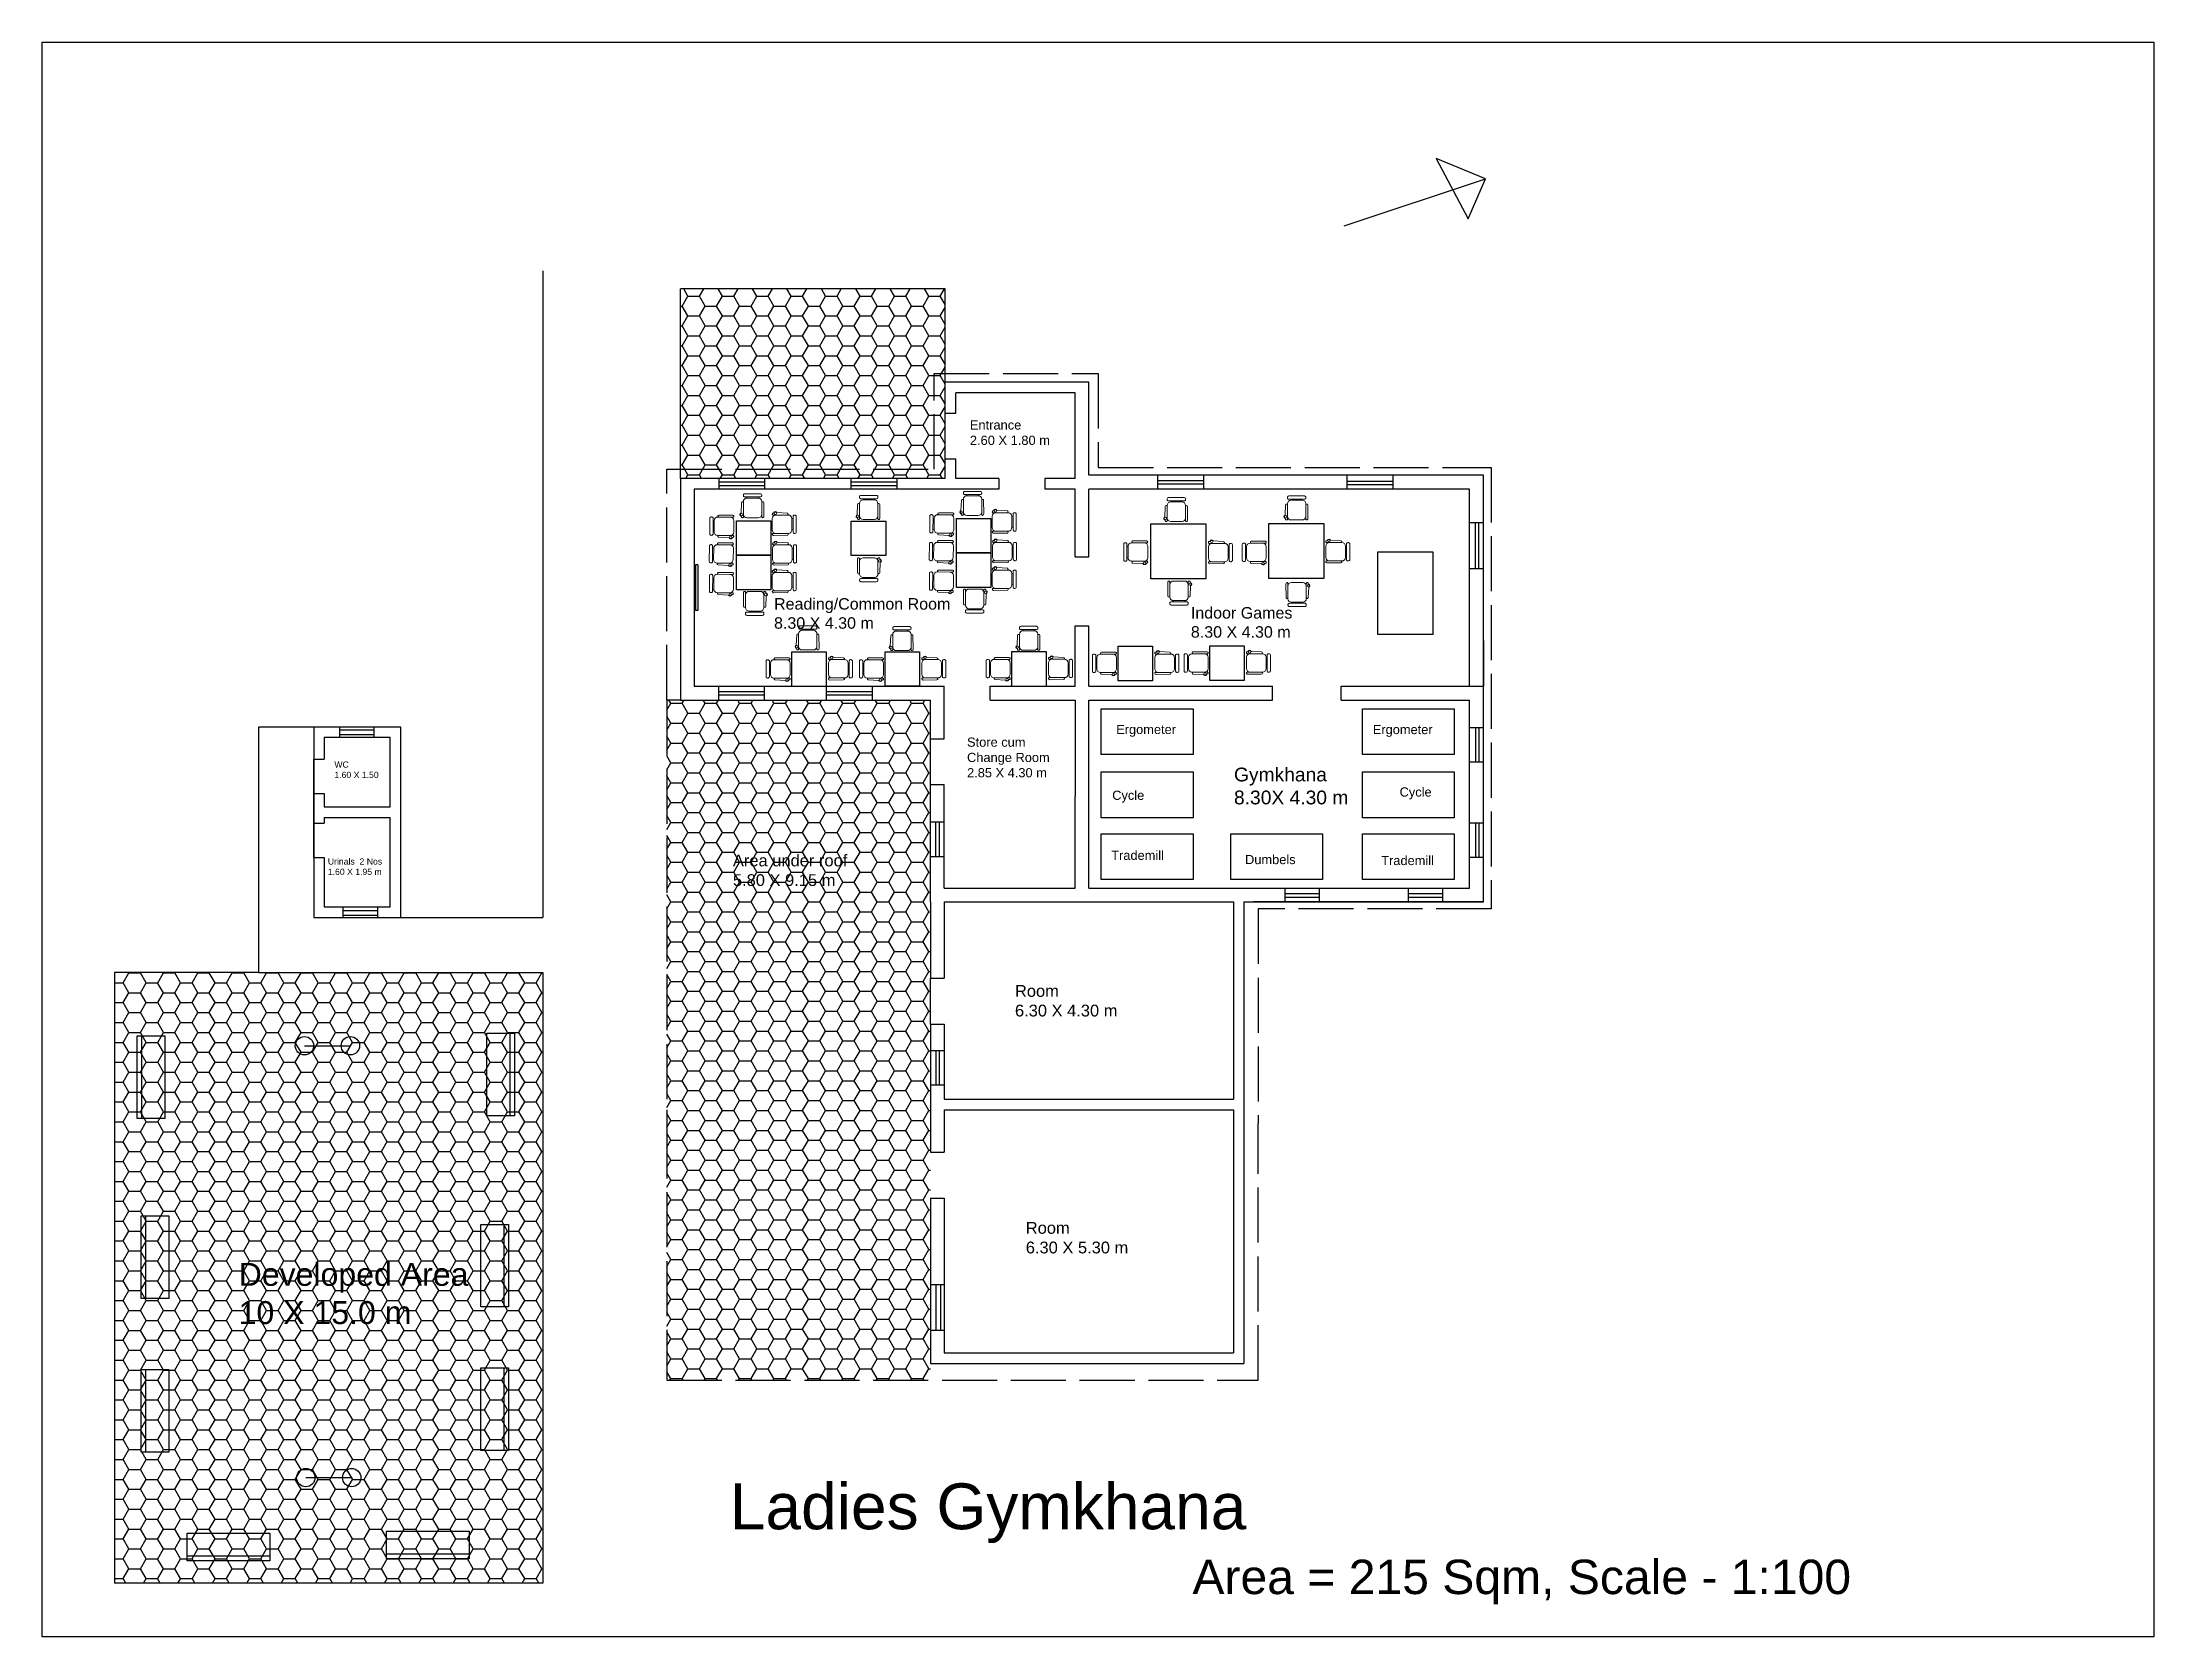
# Model space of a CAD drawing. Header units: inches. Extents: x -10 to 157, y -176 to 42.
# Drawn here: x 35.98 to 82.01, y -176.2 to -141.44 of the extents above; entities that cross this region are included whole.
import ezdxf

# ---------------------------------------------------------------- set-up
doc = ezdxf.new("R2010")
doc.units = ezdxf.units.IN
doc.header["$MEASUREMENT"] = 0
doc.linetypes.add('ACAD_ISO02W100', pattern=[15, 12, -3])
doc.layers.add('FUR', color=32, linetype='Continuous', lineweight=18)
doc.layers.add('FURN', color=10, linetype='Continuous', lineweight=9)
doc.styles.get("Standard").update_dxf_attribs({"font": 'arial.ttf'})
pattern_1 = [(0, (-42.19252, -196.7745), (0.375, 0.21650635), [0.25, -0.5]), (120, (-42.19252, -196.7745), (-0.375, 0.21650635), [0.25, -0.5]), (60, (-42.19252, -196.7745), (8e-10, 0.4330127), [-0.5, 0.25])]

msp = doc.modelspace()

# ---------------------------------------------------------------- texts
at = {"attachment_point": 1}
for s, width, insert, char_height in [('Entrance\\P2.60 X 1.80 m', 2.02111, (56.202, -149.686), 0.20074), ('Reading/Common Room\\P8.30 X 4.30 m', 4.07921, (51.934, -153.562), 0.25), ('Indoor Games\\P8.30 X 4.30 m', 4.59995, (61.019, -153.757), 0.25), ('Ergometer', 2.02111, (59.391, -156.324), 0.2), ('Ergometer', 2.02111, (64.984, -156.326), 0.2), ('Store cum\\PChange Room\\P2.85 X 4.30 m', 2.02111, (56.141, -156.601), 0.2), ('WC\\P1.60 X 1.50', 2.02111, (42.352, -157.123), 0.135), ('Gymkhana\\P8.30X 4.30 m', 2.63789, (61.959, -157.257), 0.3), ('Cycle', 2.02111, (59.305, -157.759), 0.2), ('Cycle', 2.02111, (65.568, -157.688), 0.2), ('Urinals  2 Nos\\P1.60 X 1.95 m', 1.47049, (42.209, -159.235), 0.135), ('Area under roof\\P5.80 X 9.15 m', 3.0682, (51.038, -159.152), 0.25683), ('Trademill', 2.02111, (59.283, -159.068), 0.2), ('Dumbels', 2.02111, (62.2, -159.16), 0.2), ('Trademill', 2.02111, (65.168, -159.181), 0.2), ('Room\\P6.30 X 4.30 m', 3.0682, (57.185, -161.996), 0.25683), ('Room\\P6.30 X 5.30 m', 3.0682, (57.421, -167.161), 0.25683), ('Developed Area\\P10 X 15.0 m', 5.79189, (40.265, -168.053), 0.5), ('Ladies Gymkhana', 25.38091, (50.97, -172.86), 1), ('Area = 215 Sqm, Scale - 1:100', 25.38091, (61.053, -174.523), 0.75)]:
    msp.add_mtext_dynamic_manual_height_columns(s, width=width, gutter_width=1, heights=[0], dxfattribs=dict(at, insert=insert, char_height=char_height))

# ---------------------------------------------------------------- blocks, each defined once
blk = doc.blocks.new('CINE CHAIR')
at = {"layer": 'FUR', "color": 48, "lineweight": 0}
for p, q in [((448043.776, 57308.306), (448043.8, 57308.306)), ((448043.776, 57308.058), (448043.8, 57308.058))]:
    blk.add_line(p, q, dxfattribs=at)
blk.add_lwpolyline([(448043.45, 57308.434), (448043.678, 57308.423, -0.388092), (448043.695, 57308.404), (448043.695, 57308.401, -0.414214), (448043.676, 57308.382), (448043.367, 57308.382, -0.414214), (448043.348, 57308.401), (448043.348, 57308.404, -0.491313), (448043.377, 57308.423), (448043.384, 57308.436)], format="xyb", dxfattribs=at)
for points in [[(448043.424, 57308.382), (448043.7, 57308.382, -0.414214), (448043.776, 57308.306), (448043.776, 57308.058, -0.414214), (448043.7, 57307.982), (448043.424, 57307.982, -0.414214), (448043.348, 57308.058), (448043.348, 57308.306, -0.414214)], [(448043.828, 57308.382), (448043.842, 57308.382, -0.414214), (448043.871, 57308.353), (448043.871, 57308.01, -0.414214), (448043.842, 57307.982), (448043.828, 57307.982, -0.414214), (448043.8, 57308.01), (448043.8, 57308.353, -0.414214)], [(448043.379, 57307.938), (448043.678, 57307.94, 0.393133), (448043.695, 57307.959), (448043.695, 57307.963, 0.414214), (448043.676, 57307.982), (448043.367, 57307.982, 0.414214), (448043.348, 57307.963), (448043.348, 57307.966, 0.435766)]]:
    blk.add_lwpolyline(points, format="xyb", close=True, dxfattribs=at)
blk.add_circle((448043.417, 57308.422), 0.0249, dxfattribs=at)
blk.add_arc((448043.417, 57308.422), 0.0356, 19.6628, 156.9494, dxfattribs=at)

# ---------------------------------------------------------------- hatches: boundary and pattern name
h = msp.add_hatch()
h.set_pattern_fill('HONEY', color=31, scale=2, style=0)
h.set_pattern_definition(pattern_1)
h.paths.add_polyline_path([(49.895, -146.817), (49.895, -150.953), (55.665, -150.953), (55.665, -150.527), (55.665, -149.527), (55.665, -148.853), (58.795, -148.853), (55.665, -148.853), (55.665, -146.817)])
h = msp.add_hatch()
h.set_pattern_fill('HONEY', color=31, scale=2, style=0)
h.set_pattern_definition(pattern_1)
h.paths.add_polyline_path([(49.595, -164.713), (49.595, -170.611), (55.345, -170.611), (55.345, -164.713), (55.345, -162.847), (55.345, -161.847), (55.345, -160.183), (55.345, -157.627), (55.345, -156.627), (55.345, -155.783), (49.895, -155.783), (49.595, -155.783)])
h = msp.add_hatch()
h.set_pattern_fill('HONEY', color=31, scale=2, style=0)
h.paths.add_polyline_path([(46.895, -161.722), (40.701, -161.722), (37.561, -161.722), (37.561, -175.037), (46.895, -175.037)])

# ---------------------------------------------------------------- linework, layer by layer
for p, q in [((67.442, -144.423), (66.363, -143.976)), ((66.363, -143.976), (67.066, -145.296)), ((64.358, -145.449), (67.442, -144.423)), ((67.066, -145.296), (67.442, -144.423)), ((46.895, -146.429), (46.895, -160.522)), ((55.665, -146.817), (49.895, -146.817)), ((49.895, -150.953), (49.895, -146.817)), ((55.665, -148.853), (55.665, -146.817)), ((55.665, -149.527), (55.665, -148.853)), ((58.795, -148.853), (55.665, -148.853)), ((55.895, -149.527), (55.895, -149.083)), ((58.495, -149.083), (55.895, -149.083)), ((58.495, -150.953), (58.495, -149.083)), ((58.795, -150.883), (58.795, -148.853)), ((55.665, -149.527), (55.895, -149.527)), ((55.665, -150.527), (55.665, -149.527)), ((55.665, -150.953), (55.665, -150.527)), ((55.665, -150.527), (55.895, -150.527)), ((55.895, -150.953), (55.895, -150.527)), ((67.395, -150.883), (58.795, -150.883)), ((60.293, -150.883), (60.293, -151.183)), ((61.293, -150.883), (61.293, -151.183)), ((64.42, -150.883), (64.42, -151.183)), ((65.42, -150.883), (65.42, -151.183)), ((67.395, -154.483), (67.395, -150.883)), ((67.395, -160.183), (67.395, -150.883)), ((49.895, -150.953), (49.895, -155.783)), ((55.665, -150.953), (49.895, -150.953)), ((50.195, -151.183), (50.195, -155.483)), ((56.834, -151.183), (50.195, -151.183)), ((50.729, -150.953), (50.729, -151.183)), ((50.729, -151.029), (51.729, -151.029)), ((50.729, -151.104), (51.729, -151.104)), ((51.729, -150.953), (51.729, -151.183)), ((53.609, -150.953), (53.609, -151.183)), ((53.609, -151.029), (54.609, -151.029)), ((53.609, -151.104), (54.609, -151.104)), ((54.609, -150.953), (54.609, -151.183)), ((56.834, -150.953), (55.895, -150.953)), ((56.834, -150.953), (56.834, -151.183)), ((58.495, -150.953), (57.834, -150.953)), ((57.834, -150.953), (57.834, -151.183)), ((58.495, -151.183), (57.834, -151.183)), ((58.495, -152.033), (58.495, -151.183)), ((58.795, -152.033), (58.795, -151.183)), ((67.095, -151.183), (58.795, -151.183)), ((60.293, -150.995), (61.293, -150.995)), ((60.293, -151.07), (61.293, -151.07)), ((64.42, -151.01), (65.42, -151.01)), ((64.42, -151.085), (65.42, -151.085)), ((67.095, -155.483), (67.095, -151.183)), ((58.495, -152.662), (58.495, -152.033)), ((58.795, -152.662), (58.795, -152.033)), ((67.095, -151.915), (67.395, -151.915)), ((67.216, -151.915), (67.216, -152.915)), ((67.291, -151.915), (67.291, -152.915)), ((58.495, -152.662), (58.795, -152.662)), ((50.22, -152.833), (50.22, -153.833)), ((50.27, -152.833), (50.22, -152.833)), ((50.27, -152.833), (50.27, -153.833)), ((67.095, -152.915), (67.395, -152.915)), ((50.27, -153.833), (50.22, -153.833)), ((58.495, -155.483), (58.495, -154.162)), ((58.495, -154.162), (58.795, -154.162)), ((58.795, -155.483), (58.795, -154.162)), ((67.395, -154.483), (67.395, -155.483)), ((50.195, -155.483), (50.795, -155.483)), ((50.721, -155.483), (50.721, -155.783)), ((50.795, -155.483), (55.645, -155.483)), ((51.721, -155.483), (51.721, -155.783)), ((53.07, -155.483), (53.07, -155.783)), ((54.07, -155.483), (55.645, -155.483)), ((54.07, -155.483), (54.07, -155.783)), ((55.105, -155.483), (54.355, -155.483)), ((55.645, -155.783), (55.645, -155.483)), ((56.645, -155.483), (58.495, -155.483)), ((56.645, -155.783), (56.645, -155.483)), ((58.795, -155.483), (59.595, -155.483)), ((59.595, -155.483), (62.795, -155.483)), ((62.795, -155.783), (62.795, -155.483)), ((64.295, -155.483), (67.395, -155.483)), ((64.295, -155.783), (64.295, -155.483)), ((67.395, -160.183), (67.395, -155.483)), ((49.895, -155.783), (50.795, -155.783)), ((49.895, -155.783), (55.345, -155.783)), ((50.721, -155.594), (51.721, -155.594)), ((50.721, -155.669), (51.721, -155.669)), ((51.795, -155.783), (55.345, -155.783)), ((53.07, -155.594), (54.07, -155.594)), ((53.07, -155.669), (54.07, -155.669)), ((55.345, -156.627), (55.345, -155.783)), ((55.645, -156.627), (55.645, -155.783)), ((56.645, -155.783), (58.495, -155.783)), ((58.495, -155.783), (58.495, -157.883)), ((58.795, -155.783), (59.595, -155.783)), ((58.795, -159.883), (58.795, -155.783)), ((59.595, -155.783), (62.795, -155.783)), ((64.295, -155.783), (67.095, -155.783)), ((67.095, -159.883), (67.095, -155.783)), ((40.701, -156.372), (40.701, -161.722)), ((41.901, -156.372), (40.701, -156.372)), ((43.801, -156.372), (41.901, -156.372)), ((41.901, -156.372), (41.901, -157.074)), ((41.901, -156.372), (41.901, -160.522)), ((42.464, -156.372), (42.464, -156.602)), ((43.214, -156.372), (43.214, -156.602)), ((43.801, -160.522), (43.801, -156.372)), ((67.095, -156.382), (67.395, -156.382)), ((67.222, -156.382), (67.222, -157.132)), ((67.297, -156.382), (67.297, -157.132)), ((43.571, -156.602), (42.131, -156.602)), ((42.131, -156.602), (42.131, -157.074)), ((43.571, -158.112), (43.571, -156.602)), ((55.345, -156.627), (55.645, -156.627)), ((55.345, -157.627), (55.345, -156.627)), ((41.901, -157.074), (42.131, -157.074)), ((41.901, -159.217), (41.901, -157.074)), ((67.095, -157.132), (67.395, -157.132)), ((41.901, -157.824), (41.901, -158.467)), ((41.901, -157.824), (42.131, -157.824)), ((42.131, -157.824), (42.131, -158.112)), ((55.345, -160.183), (55.345, -157.627)), ((55.345, -157.627), (55.645, -157.627)), ((55.645, -159.883), (55.645, -157.627)), ((42.131, -158.112), (43.571, -158.112)), ((58.495, -159.883), (58.495, -157.883)), ((41.901, -158.467), (42.131, -158.467)), ((42.131, -158.342), (42.131, -158.467)), ((42.131, -158.342), (43.571, -158.342)), ((43.571, -160.292), (43.571, -158.342)), ((55.345, -158.441), (55.645, -158.441)), ((55.456, -158.441), (55.456, -159.191)), ((55.531, -158.441), (55.531, -159.191)), ((67.095, -158.462), (67.395, -158.462)), ((67.222, -158.462), (67.222, -159.212)), ((67.297, -158.462), (67.297, -159.212)), ((41.901, -159.217), (41.901, -160.522)), ((41.901, -159.217), (42.131, -159.217)), ((42.131, -159.217), (42.131, -160.292)), ((55.345, -159.191), (55.645, -159.191)), ((67.095, -159.212), (67.395, -159.212)), ((55.645, -159.883), (58.495, -159.883)), ((58.795, -159.883), (67.095, -159.883)), ((63.068, -159.883), (63.068, -160.183)), ((63.068, -160.003), (63.818, -160.003)), ((63.068, -160.078), (63.818, -160.078)), ((63.818, -159.883), (63.818, -160.183)), ((65.756, -159.883), (65.756, -160.183)), ((65.756, -160.003), (66.506, -160.003)), ((65.756, -160.078), (66.506, -160.078)), ((66.506, -159.883), (66.506, -160.183)), ((41.901, -160.522), (43.801, -160.522)), ((42.131, -160.292), (43.571, -160.292)), ((42.539, -160.292), (42.539, -160.522)), ((43.289, -160.292), (43.289, -160.522)), ((43.801, -160.522), (46.895, -160.522)), ((55.345, -160.183), (55.345, -161.847)), ((55.645, -160.183), (61.945, -160.183)), ((55.645, -160.183), (55.645, -161.847)), ((61.945, -160.183), (61.945, -164.483)), ((62.175, -160.183), (67.395, -160.183)), ((62.175, -160.183), (62.175, -164.713)), ((67.395, -160.183), (62.395, -160.183)), ((62.395, -160.183), (67.395, -160.183)), ((40.701, -161.722), (37.561, -161.722)), ((37.561, -161.722), (37.561, -175.037)), ((40.701, -161.722), (46.895, -161.722)), ((46.895, -161.722), (46.895, -175.037)), ((55.345, -161.847), (55.645, -161.847)), ((55.345, -162.847), (55.345, -161.847)), ((55.345, -162.847), (55.345, -165.64)), ((55.345, -162.847), (55.645, -162.847)), ((55.645, -162.847), (55.645, -164.483)), ((38.054, -164.907), (38.054, -163.107)), ((38.054, -163.107), (38.654, -163.107)), ((38.154, -164.907), (38.154, -163.107)), ((38.654, -163.107), (38.654, -164.907)), ((41.7, -163.32), (42.7, -163.32)), ((41.7, -163.32), (42.7, -163.32)), ((45.674, -163.047), (46.274, -163.047)), ((45.674, -164.847), (45.674, -163.047)), ((46.174, -163.047), (46.174, -164.847)), ((46.274, -163.047), (46.274, -164.847)), ((55.345, -163.422), (55.645, -163.422)), ((55.46, -163.422), (55.46, -164.172)), ((55.535, -163.422), (55.535, -164.172)), ((55.345, -164.172), (55.645, -164.172)), ((55.645, -164.483), (61.945, -164.483)), ((55.645, -164.713), (61.945, -164.713)), ((55.645, -164.713), (55.645, -165.64)), ((61.945, -164.713), (61.945, -170.013)), ((62.175, -164.713), (62.175, -170.243)), ((38.654, -164.907), (38.054, -164.907)), ((46.274, -164.847), (45.674, -164.847)), ((55.345, -165.64), (55.645, -165.64)), ((38.143, -168.83), (38.143, -167.03)), ((38.143, -167.03), (38.743, -167.03)), ((38.243, -168.83), (38.243, -167.03)), ((38.743, -167.03), (38.743, -168.83)), ((55.345, -166.64), (55.345, -170.243)), ((55.345, -166.64), (55.645, -166.64)), ((55.645, -166.64), (55.645, -170.013)), ((45.544, -167.214), (46.144, -167.214)), ((45.544, -169.014), (45.544, -167.214)), ((46.044, -167.214), (46.044, -169.014)), ((46.144, -167.214), (46.144, -169.014)), ((38.743, -168.83), (38.143, -168.83)), ((55.345, -168.521), (55.645, -168.521)), ((55.46, -168.521), (55.46, -169.521)), ((55.56, -168.521), (55.56, -169.521)), ((46.144, -169.014), (45.544, -169.014)), ((55.345, -169.521), (55.645, -169.521)), ((55.345, -170.243), (62.175, -170.243)), ((55.645, -170.013), (61.945, -170.013)), ((38.143, -172.179), (38.143, -170.379)), ((38.143, -170.379), (38.743, -170.379)), ((38.243, -172.179), (38.243, -170.379)), ((38.743, -170.379), (38.743, -172.179)), ((45.544, -170.34), (46.144, -170.34)), ((45.544, -172.14), (45.544, -170.34)), ((46.044, -170.34), (46.044, -172.14)), ((46.144, -170.34), (46.144, -172.14)), ((38.743, -172.179), (38.143, -172.179)), ((46.144, -172.14), (45.544, -172.14)), ((41.729, -172.734), (42.729, -172.734)), ((41.729, -172.734), (42.729, -172.734)), ((39.146, -174.545), (39.146, -173.945)), ((39.146, -173.945), (40.946, -173.945)), ((40.946, -173.945), (40.946, -174.545)), ((43.491, -174.504), (43.491, -173.904)), ((43.491, -173.904), (45.291, -173.904)), ((45.291, -173.904), (45.291, -174.504)), ((45.291, -174.404), (43.491, -174.404)), ((40.946, -174.445), (39.146, -174.445)), ((40.946, -174.545), (39.146, -174.545)), ((45.291, -174.504), (43.491, -174.504)), ((46.895, -175.037), (37.561, -175.037))]:
    msp.add_line(p, q)
at = {"color": 1, "linetype": 'ACAD_ISO02W100', "ltscale": 0.1}
for p, q in [((55.426, -150.752), (55.426, -148.664)), ((55.426, -148.664), (59.001, -148.664)), ((59.001, -148.664), (59.001, -150.712)), ((49.595, -155.783), (49.595, -150.752)), ((49.595, -150.752), (55.426, -150.752)), ((59.001, -150.712), (67.567, -150.712)), ((67.567, -150.712), (67.567, -160.336)), ((49.895, -155.783), (49.595, -155.783)), ((49.595, -155.783), (49.595, -164.713)), ((67.567, -160.336), (62.488, -160.336)), ((62.488, -160.336), (62.488, -165.013)), ((49.595, -164.713), (49.595, -165.013)), ((49.595, -165.013), (49.595, -170.611)), ((62.488, -170.611), (62.488, -165.013)), ((49.595, -170.611), (62.488, -170.611))]:
    msp.add_line(p, q, dxfattribs=at)
at = {"color": 1}
for p, q in [((55.909, -152.577), (55.909, -151.827)), ((55.909, -151.827), (56.659, -151.827)), ((56.659, -151.827), (56.659, -152.577)), ((51.114, -152.628), (51.114, -151.878)), ((51.114, -151.878), (51.864, -151.878)), ((51.864, -151.878), (51.864, -152.628)), ((53.618, -152.632), (53.618, -151.882)), ((53.618, -151.882), (54.368, -151.882)), ((54.368, -151.882), (54.368, -152.632)), ((51.864, -152.628), (51.114, -152.628)), ((51.114, -153.378), (51.114, -152.628)), ((51.114, -152.628), (51.864, -152.628)), ((51.864, -152.628), (51.864, -153.378)), ((54.368, -152.632), (53.618, -152.632)), ((56.659, -152.577), (55.909, -152.577)), ((55.909, -153.327), (55.909, -152.577)), ((55.909, -152.577), (56.659, -152.577)), ((56.659, -152.577), (56.659, -153.327)), ((51.864, -153.378), (51.114, -153.378)), ((56.659, -153.327), (55.909, -153.327)), ((52.32, -154.733), (53.07, -154.733)), ((52.32, -155.483), (52.32, -154.733)), ((53.07, -154.733), (53.07, -155.483)), ((54.355, -154.733), (55.105, -154.733)), ((54.355, -155.483), (54.355, -154.733)), ((55.105, -154.733), (55.105, -155.483)), ((57.117, -154.726), (57.867, -154.726)), ((57.117, -155.476), (57.117, -154.726)), ((57.867, -154.726), (57.867, -155.476))]:
    msp.add_line(p, q, dxfattribs=at)
at = {"color": 3}
for p, q in [((60.145, -151.944), (61.345, -151.944)), ((60.145, -153.144), (60.145, -151.944)), ((61.345, -151.944), (61.345, -153.144)), ((62.716, -151.936), (63.916, -151.936)), ((62.716, -153.136), (62.716, -151.936)), ((63.916, -151.936), (63.916, -153.136)), ((65.092, -154.353), (65.092, -152.553)), ((65.092, -152.553), (66.292, -152.553)), ((66.292, -152.553), (66.292, -154.353)), ((61.345, -153.144), (60.145, -153.144)), ((63.916, -153.136), (62.716, -153.136)), ((59.434, -154.611), (60.184, -154.611)), ((59.434, -155.361), (59.434, -154.611)), ((60.184, -154.611), (60.184, -155.361)), ((61.431, -154.605), (62.181, -154.605)), ((61.431, -155.355), (61.431, -154.605)), ((62.181, -154.605), (62.181, -155.355)), ((66.292, -154.353), (65.092, -154.353)), ((60.184, -155.361), (59.434, -155.361)), ((62.181, -155.355), (61.431, -155.355))]:
    msp.add_line(p, q, dxfattribs=at)
at = {"color": 6}
for p, q in [((59.067, -155.973), (61.067, -155.973)), ((59.067, -156.973), (59.067, -155.973)), ((61.067, -155.973), (61.067, -156.973)), ((64.758, -155.973), (66.758, -155.973)), ((64.758, -156.973), (64.758, -155.973)), ((66.758, -155.973), (66.758, -156.973)), ((61.067, -156.973), (59.067, -156.973)), ((59.067, -157.35), (61.067, -157.35)), ((59.067, -158.35), (59.067, -157.35)), ((61.067, -157.35), (61.067, -158.35)), ((66.758, -156.973), (64.758, -156.973)), ((64.758, -157.35), (66.758, -157.35)), ((64.758, -158.35), (64.758, -157.35)), ((66.758, -157.35), (66.758, -158.35)), ((61.067, -158.35), (59.067, -158.35)), ((59.067, -158.699), (61.067, -158.699)), ((59.067, -159.699), (59.067, -158.699)), ((61.067, -158.699), (61.067, -159.699)), ((61.891, -158.699), (63.891, -158.699)), ((61.891, -159.699), (61.891, -158.699)), ((63.891, -158.699), (63.891, -159.699)), ((66.758, -158.35), (64.758, -158.35)), ((64.758, -158.699), (66.758, -158.699)), ((64.758, -159.699), (64.758, -158.699)), ((66.758, -158.699), (66.758, -159.699)), ((61.067, -159.699), (59.067, -159.699)), ((63.891, -159.699), (61.891, -159.699)), ((66.758, -159.699), (64.758, -159.699))]:
    msp.add_line(p, q, dxfattribs=at)
at = {"color": 1, "linetype": 'ACAD_ISO02W100'}
for p, q in [((42.464, -156.435), (43.214, -156.435)), ((42.464, -156.535), (43.214, -156.535)), ((42.539, -160.372), (43.289, -160.372)), ((42.539, -160.472), (43.289, -160.472))]:
    msp.add_line(p, q, dxfattribs=at)
msp.add_lwpolyline([(35.984, -141.443), (82.006, -141.443), (82.006, -176.204), (35.984, -176.204)], close=True)
for centre in [(41.7, -163.32), (42.7, -163.32), (41.729, -172.734), (42.729, -172.734)]:
    msp.add_circle(centre, 0.2)

# ---------------------------------------------------------------- block references
at = {"layer": 'FURN'}
for p, rotation in [((57352.95, -448196.013), 89.99914340739991), ((57355.481, -448196.052), 89.99914340739991), ((57357.744, -448195.962), 89.99914340739991), ((57362.187, -448196.097), 89.99914340739991), ((57364.807, -448196.062), 89.99914340739991), ((448480.068, 54055.861), 179.6037026263091), ((448484.862, 54055.912), 179.6037026263091), ((448104.283, 57148.927), 179.9991434073999), ((-447982.803, -57454.051), 359.9991434073999), ((448106.867, 57148.921), 179.9991434073999), ((-447980.245, -57454.035), 359.9991434073999), ((-57247.485, 447891.523), 269.9991434073998), ((-447992.309, -57454.684), 359.9991434073999), ((-447987.514, -57454.633), 359.9991434073999), ((-57240.722, 447891.016), 269.9991434073998), ((-57238.148, 447890.982), 269.9991434073998), ((-57249.971, 447890.79), 269.9991434073998), ((-57245.177, 447890.841), 269.9991434073998), ((57354.154, -448198.896), 89.99914340739991), ((57356.204, -448198.911), 89.99914340739991), ((57358.966, -448198.904), 89.99914340739991), ((448096.489, 57146.38), 179.9991434073999), ((-447991.085, -57456.586), 359.9991434073999), ((448098.524, 57146.38), 179.9991434073999), ((-447989.05, -57456.586), 359.9991434073999), ((448101.286, 57146.387), 179.9991434073999), ((-447986.289, -57456.579), 359.9991434073999), ((448103.603, 57146.502), 179.9991434073999), ((-447983.971, -57456.464), 359.9991434073999), ((448105.6, 57146.508), 179.9991434073999), ((-447981.975, -57456.458), 359.9991434073999)]:
    msp.add_blockref('CINE CHAIR', p, dxfattribs=dict(at, rotation=rotation))
at = {"layer": 'FURN', "color": 1}
for p, rotation in [((-447992.309, -57453.434), 359.9991434073999), ((-447987.514, -57453.384), 359.9991434073999), ((-447992.302, -57454.08), 359.9991434073999), ((448484.852, 54055.308), 179.6037026263091), ((-447987.508, -57454.03), 359.9991434073999), ((448480.057, 54055.258), 179.6037026263091), ((448480.059, 54054.612), 179.6037026263091), ((448484.854, 54054.663), 179.6037026263091)]:
    msp.add_blockref('CINE CHAIR', p, dxfattribs=dict(at, rotation=rotation))

msp.set_redraw_order([(e.dxf.handle, doc.entitydb.next_handle()) for e in msp.query("TEXT MTEXT ATTDEF DIMENSION ARC_DIMENSION")])  # texts and dimensions are drawn at this point

doc.saveas('drawing.dxf')
